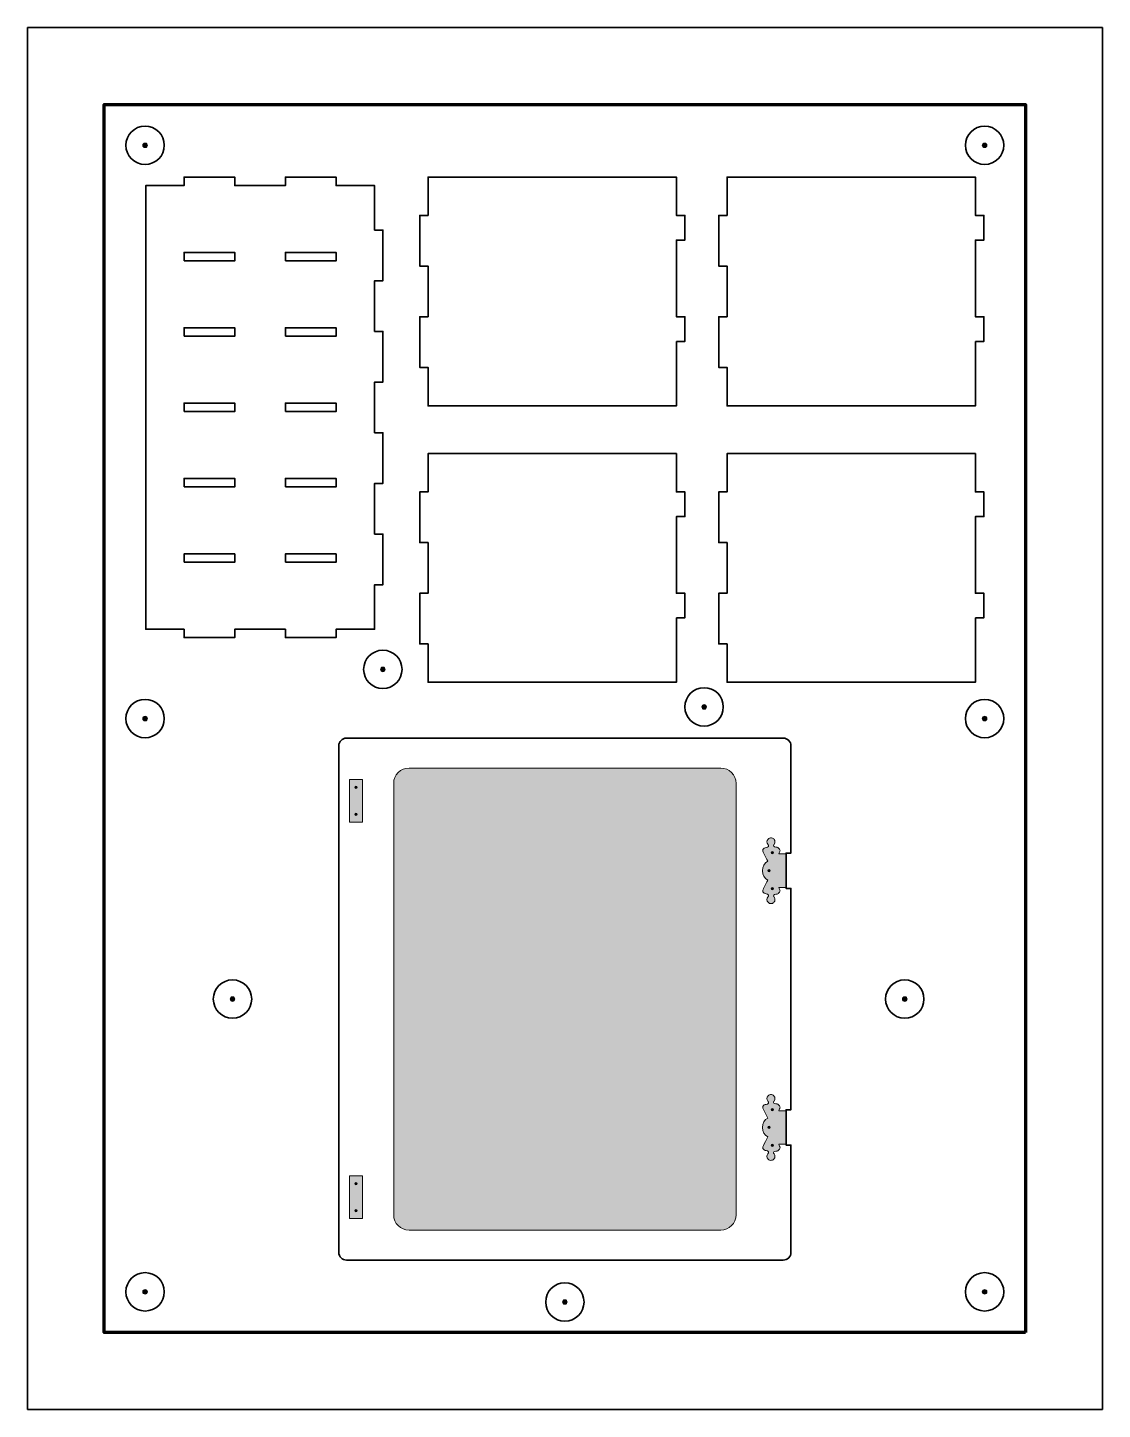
# Model space of a CAD drawing. Header units: millimetres. Extents: x 0 to 700, y -900 to 0.
import ezdxf

# ---------------------------------------------------------------- set-up
doc = ezdxf.new("R2010")
doc.units = ezdxf.units.MM
doc.header["$MEASUREMENT"] = 0
doc.layers.add('Layer 1', color=7, linetype='Continuous')

# ---------------------------------------------------------------- blocks, each defined once
blk = doc.blocks.new('block 2')
at = {"layer": 'Layer 1', "color": 22, "lineweight": 35, "true_color": 0xe42420}
for points in [[(101.95, -391.83), (101.95, -397.33), (103.04, -397.33), (134.95, -397.33), (134.95, -391.83), (167.95, -391.83), (167.95, -397.33), (171.39, -397.33), (200.95, -397.33), (200.95, -391.83), (225.95, -391.83), (225.95, -362.83), (231.35, -362.83), (231.35, -329.83), (225.95, -329.83), (225.95, -329.83), (225.95, -296.83), (231.35, -296.83), (231.35, -263.83), (225.95, -263.83), (225.95, -263.83), (225.95, -230.83), (231.35, -230.83), (231.35, -197.83), (225.95, -197.83), (225.95, -164.83), (225.95, -164.83), (231.35, -164.83), (231.35, -131.83), (225.95, -131.83), (225.95, -102.83), (200.95, -102.83), (200.95, -97.33), (171.39, -97.33), (167.95, -97.33), (167.95, -102.83), (134.95, -102.83), (134.95, -97.33), (103.04, -97.33), (101.95, -97.33), (101.95, -102.83), (76.95, -102.83), (76.95, -391.83), (101.95, -391.83)], [(101.92, -151.91), (134.92, -151.91), (134.92, -146.41), (101.92, -146.41), (101.92, -151.91)], [(167.89, -151.91), (200.89, -151.91), (200.89, -146.41), (167.89, -146.41), (167.89, -151.91)], [(101.92, -201), (134.92, -201), (134.92, -195.5), (101.92, -195.5), (101.92, -201)], [(167.89, -201), (200.89, -201), (200.89, -195.5), (167.89, -195.5), (167.89, -201)], [(101.92, -250.08), (134.92, -250.08), (134.92, -244.58), (101.92, -244.58), (101.92, -250.08)], [(167.89, -250.08), (200.89, -250.08), (200.89, -244.58), (167.89, -244.58), (167.89, -250.08)], [(101.92, -299.16), (134.92, -299.16), (134.92, -293.66), (101.92, -293.66), (101.92, -299.16)], [(167.89, -299.16), (200.89, -299.16), (200.89, -293.66), (167.89, -293.66), (167.89, -299.16)], [(101.92, -348.25), (134.92, -348.25), (134.92, -342.75), (101.92, -342.75), (101.92, -348.25)], [(167.89, -348.25), (200.89, -348.25), (200.89, -342.75), (167.89, -342.75), (167.89, -348.25)]]:
    blk.add_lwpolyline(points, dxfattribs=at)
blk = doc.blocks.new('block 3')
at = {"layer": 'Layer 1', "true_color": 0x66b32e}
h = blk.add_hatch(color=85, dxfattribs=at)
h.dxf.hatch_style = 2
h.paths.add_polyline_path([(209.66, -775.75), (209.66, -747.9), (218.06, -747.9), (218.06, -775.75)])
at = {"layer": 'Layer 1', "true_color": 0x1c1c1b}
h = blk.add_hatch(color=250, dxfattribs=at)
h.dxf.hatch_style = 2
edge = h.paths.add_edge_path()
edge.add_spline(control_points=[(214.61, -753.05), (214.61, -753.46), (214.27, -753.8), (213.86, -753.8), (213.44, -753.8), (213.11, -753.46), (213.11, -753.05), (213.11, -752.63), (213.44, -752.3), (213.86, -752.3), (214.27, -752.3), (214.61, -752.63), (214.61, -753.05)], knot_values=[0, 0, 0, 0, 1, 1, 1, 2, 2, 2, 3, 3, 3, 4, 4, 4, 4], degree=3, periodic=1)
h = blk.add_hatch(color=250, dxfattribs=at)
h.dxf.hatch_style = 2
edge = h.paths.add_edge_path()
edge.add_spline(control_points=[(214.61, -770.6), (214.61, -771.01), (214.27, -771.35), (213.86, -771.35), (213.44, -771.35), (213.11, -771.01), (213.11, -770.6), (213.11, -770.18), (213.44, -769.85), (213.86, -769.85), (214.27, -769.85), (214.61, -770.18), (214.61, -770.6)], knot_values=[0, 0, 0, 0, 1, 1, 1, 2, 2, 2, 3, 3, 3, 4, 4, 4, 4], degree=3, periodic=1)
at = {"layer": 'Layer 1', "lineweight": 0}
blk.add_lwpolyline([(209.66, -775.75), (209.66, -747.9), (218.06, -747.9), (218.06, -775.75), (209.66, -775.75)], dxfattribs=at)
for points in [[(214.61, -753.05), (214.61, -753.46), (214.27, -753.8), (213.86, -753.8), (213.44, -753.8), (213.11, -753.46), (213.11, -753.05), (213.11, -752.63), (213.44, -752.3), (213.86, -752.3), (214.27, -752.3), (214.61, -752.63), (214.61, -753.05)], [(214.61, -770.6), (214.61, -771.01), (214.27, -771.35), (213.86, -771.35), (213.44, -771.35), (213.11, -771.01), (213.11, -770.6), (213.11, -770.18), (213.44, -769.85), (213.86, -769.85), (214.27, -769.85), (214.61, -770.18), (214.61, -770.6)]]:
    blk.add_open_spline(points, degree=3, knots=[0, 0, 0, 0, 1, 1, 1, 2, 2, 2, 3, 3, 3, 4, 4, 4, 4], dxfattribs=at)
blk = doc.blocks.new('block 4')
at = {"layer": 'Layer 1', "true_color": 0x66b32e}
h = blk.add_hatch(color=85, dxfattribs=at)
h.dxf.hatch_style = 2
h.paths.add_polyline_path([(209.66, -517.62), (209.66, -489.77), (218.06, -489.77), (218.06, -517.62)])
at = {"layer": 'Layer 1', "true_color": 0x1c1c1b}
h = blk.add_hatch(color=250, dxfattribs=at)
h.dxf.hatch_style = 2
edge = h.paths.add_edge_path()
edge.add_spline(control_points=[(214.61, -494.92), (214.61, -495.34), (214.27, -495.67), (213.86, -495.67), (213.44, -495.67), (213.11, -495.34), (213.11, -494.92), (213.11, -494.51), (213.44, -494.17), (213.86, -494.17), (214.27, -494.17), (214.61, -494.51), (214.61, -494.92)], knot_values=[0, 0, 0, 0, 1, 1, 1, 2, 2, 2, 3, 3, 3, 4, 4, 4, 4], degree=3, periodic=1)
h = blk.add_hatch(color=250, dxfattribs=at)
h.dxf.hatch_style = 2
edge = h.paths.add_edge_path()
edge.add_spline(control_points=[(214.61, -512.47), (214.61, -512.89), (214.27, -513.22), (213.86, -513.22), (213.44, -513.22), (213.11, -512.89), (213.11, -512.47), (213.11, -512.06), (213.44, -511.72), (213.86, -511.72), (214.27, -511.72), (214.61, -512.06), (214.61, -512.47)], knot_values=[0, 0, 0, 0, 1, 1, 1, 2, 2, 2, 3, 3, 3, 4, 4, 4, 4], degree=3, periodic=1)
at = {"layer": 'Layer 1', "lineweight": 0}
blk.add_lwpolyline([(209.66, -517.62), (209.66, -489.77), (218.06, -489.77), (218.06, -517.62), (209.66, -517.62)], dxfattribs=at)
for points in [[(214.61, -494.92), (214.61, -495.34), (214.27, -495.67), (213.86, -495.67), (213.44, -495.67), (213.11, -495.34), (213.11, -494.92), (213.11, -494.51), (213.44, -494.17), (213.86, -494.17), (214.27, -494.17), (214.61, -494.51), (214.61, -494.92)], [(214.61, -512.47), (214.61, -512.89), (214.27, -513.22), (213.86, -513.22), (213.44, -513.22), (213.11, -512.89), (213.11, -512.47), (213.11, -512.06), (213.44, -511.72), (213.86, -511.72), (214.27, -511.72), (214.61, -512.06), (214.61, -512.47)]]:
    blk.add_open_spline(points, degree=3, knots=[0, 0, 0, 0, 1, 1, 1, 2, 2, 2, 3, 3, 3, 4, 4, 4, 4], dxfattribs=at)
blk = doc.blocks.new('block 5')
at = {"layer": 'Layer 1', "true_color": 0x1c1c1b}
h = blk.add_hatch(color=250, dxfattribs=at)
h.dxf.hatch_style = 2
edge = h.paths.add_edge_path()
edge.add_spline(control_points=[(623.29, -78.15), (622.47, -78.15), (621.79, -77.48), (621.79, -76.65), (621.79, -75.83), (622.47, -75.15), (623.29, -75.15), (624.12, -75.15), (624.79, -75.83), (624.79, -76.65), (624.79, -77.48), (624.12, -78.15), (623.29, -78.15)], knot_values=[0, 0, 0, 0, 1, 1, 1, 2, 2, 2, 3, 3, 3, 4, 4, 4, 4], degree=3, periodic=1)
at = {"layer": 'Layer 1', "color": 197, "lineweight": 35, "true_color": 0x662382}
blk.add_open_spline([(623.29, -89.15), (616.39, -89.15), (610.79, -83.56), (610.79, -76.65), (610.79, -69.75), (616.39, -64.15), (623.29, -64.15), (630.2, -64.15), (635.79, -69.75), (635.79, -76.65), (635.79, -83.56), (630.2, -89.15), (623.29, -89.15)], degree=3, knots=[0, 0, 0, 0, 1, 1, 1, 2, 2, 2, 3, 3, 3, 4, 4, 4, 4], dxfattribs=at)
at = {"layer": 'Layer 1', "lineweight": 0}
blk.add_open_spline([(623.29, -78.15), (622.47, -78.15), (621.79, -77.48), (621.79, -76.65), (621.79, -75.83), (622.47, -75.15), (623.29, -75.15), (624.12, -75.15), (624.79, -75.83), (624.79, -76.65), (624.79, -77.48), (624.12, -78.15), (623.29, -78.15)], degree=3, knots=[0, 0, 0, 0, 1, 1, 1, 2, 2, 2, 3, 3, 3, 4, 4, 4, 4], dxfattribs=at)
blk = doc.blocks.new('block 6')
at = {"layer": 'Layer 1', "true_color": 0x1c1c1b}
h = blk.add_hatch(color=250, dxfattribs=at)
h.dxf.hatch_style = 2
edge = h.paths.add_edge_path()
edge.add_spline(control_points=[(76.52, -78.15), (75.69, -78.15), (75.02, -77.48), (75.02, -76.65), (75.02, -75.83), (75.69, -75.15), (76.52, -75.15), (77.34, -75.15), (78.02, -75.83), (78.02, -76.65), (78.02, -77.48), (77.34, -78.15), (76.52, -78.15)], knot_values=[0, 0, 0, 0, 1, 1, 1, 2, 2, 2, 3, 3, 3, 4, 4, 4, 4], degree=3, periodic=1)
at = {"layer": 'Layer 1', "color": 197, "lineweight": 35, "true_color": 0x662382}
blk.add_open_spline([(76.52, -89.15), (69.61, -89.15), (64.02, -83.56), (64.02, -76.65), (64.02, -69.75), (69.61, -64.15), (76.52, -64.15), (83.42, -64.15), (89.02, -69.75), (89.02, -76.65), (89.02, -83.56), (83.42, -89.15), (76.52, -89.15)], degree=3, knots=[0, 0, 0, 0, 1, 1, 1, 2, 2, 2, 3, 3, 3, 4, 4, 4, 4], dxfattribs=at)
at = {"layer": 'Layer 1', "lineweight": 0}
blk.add_open_spline([(76.52, -78.15), (75.69, -78.15), (75.02, -77.48), (75.02, -76.65), (75.02, -75.83), (75.69, -75.15), (76.52, -75.15), (77.34, -75.15), (78.02, -75.83), (78.02, -76.65), (78.02, -77.48), (77.34, -78.15), (76.52, -78.15)], degree=3, knots=[0, 0, 0, 0, 1, 1, 1, 2, 2, 2, 3, 3, 3, 4, 4, 4, 4], dxfattribs=at)
blk = doc.blocks.new('block 7')
at = {"layer": 'Layer 1', "true_color": 0x1c1c1b}
h = blk.add_hatch(color=250, dxfattribs=at)
h.dxf.hatch_style = 2
edge = h.paths.add_edge_path()
edge.add_spline(control_points=[(76.52, -824.93), (75.69, -824.93), (75.02, -824.26), (75.02, -823.43), (75.02, -822.6), (75.69, -821.93), (76.52, -821.93), (77.34, -821.93), (78.02, -822.6), (78.02, -823.43), (78.02, -824.26), (77.34, -824.93), (76.52, -824.93)], knot_values=[0, 0, 0, 0, 1, 1, 1, 2, 2, 2, 3, 3, 3, 4, 4, 4, 4], degree=3, periodic=1)
at = {"layer": 'Layer 1', "color": 197, "lineweight": 35, "true_color": 0x662382}
blk.add_open_spline([(76.52, -835.93), (69.61, -835.93), (64.02, -830.34), (64.02, -823.43), (64.02, -816.53), (69.61, -810.93), (76.52, -810.93), (83.42, -810.93), (89.02, -816.53), (89.02, -823.43), (89.02, -830.34), (83.42, -835.93), (76.52, -835.93)], degree=3, knots=[0, 0, 0, 0, 1, 1, 1, 2, 2, 2, 3, 3, 3, 4, 4, 4, 4], dxfattribs=at)
at = {"layer": 'Layer 1', "lineweight": 0}
blk.add_open_spline([(76.52, -824.93), (75.69, -824.93), (75.02, -824.26), (75.02, -823.43), (75.02, -822.6), (75.69, -821.93), (76.52, -821.93), (77.34, -821.93), (78.02, -822.6), (78.02, -823.43), (78.02, -824.26), (77.34, -824.93), (76.52, -824.93)], degree=3, knots=[0, 0, 0, 0, 1, 1, 1, 2, 2, 2, 3, 3, 3, 4, 4, 4, 4], dxfattribs=at)
blk = doc.blocks.new('block 8')
at = {"layer": 'Layer 1', "true_color": 0x1c1c1b}
h = blk.add_hatch(color=250, dxfattribs=at)
h.dxf.hatch_style = 2
edge = h.paths.add_edge_path()
edge.add_spline(control_points=[(623.29, -824.93), (622.47, -824.93), (621.79, -824.26), (621.79, -823.43), (621.79, -822.6), (622.47, -821.93), (623.29, -821.93), (624.12, -821.93), (624.79, -822.6), (624.79, -823.43), (624.79, -824.26), (624.12, -824.93), (623.29, -824.93)], knot_values=[0, 0, 0, 0, 1, 1, 1, 2, 2, 2, 3, 3, 3, 4, 4, 4, 4], degree=3, periodic=1)
at = {"layer": 'Layer 1', "color": 197, "lineweight": 35, "true_color": 0x662382}
blk.add_open_spline([(623.29, -835.93), (616.39, -835.93), (610.79, -830.34), (610.79, -823.43), (610.79, -816.53), (616.39, -810.93), (623.29, -810.93), (630.2, -810.93), (635.79, -816.53), (635.79, -823.43), (635.79, -830.34), (630.2, -835.93), (623.29, -835.93)], degree=3, knots=[0, 0, 0, 0, 1, 1, 1, 2, 2, 2, 3, 3, 3, 4, 4, 4, 4], dxfattribs=at)
at = {"layer": 'Layer 1', "lineweight": 0}
blk.add_open_spline([(623.29, -824.93), (622.47, -824.93), (621.79, -824.26), (621.79, -823.43), (621.79, -822.6), (622.47, -821.93), (623.29, -821.93), (624.12, -821.93), (624.79, -822.6), (624.79, -823.43), (624.79, -824.26), (624.12, -824.93), (623.29, -824.93)], degree=3, knots=[0, 0, 0, 0, 1, 1, 1, 2, 2, 2, 3, 3, 3, 4, 4, 4, 4], dxfattribs=at)
blk = doc.blocks.new('block 9')
at = {"layer": 'Layer 1', "true_color": 0x1c1c1b}
h = blk.add_hatch(color=250, dxfattribs=at)
h.dxf.hatch_style = 2
edge = h.paths.add_edge_path()
edge.add_spline(control_points=[(440.62, -443.93), (439.79, -443.93), (439.12, -443.26), (439.12, -442.43), (439.12, -441.6), (439.79, -440.93), (440.62, -440.93), (441.45, -440.93), (442.12, -441.6), (442.12, -442.43), (442.12, -443.26), (441.45, -443.93), (440.62, -443.93)], knot_values=[0, 0, 0, 0, 1, 1, 1, 2, 2, 2, 3, 3, 3, 4, 4, 4, 4], degree=3, periodic=1)
at = {"layer": 'Layer 1', "color": 197, "lineweight": 35, "true_color": 0x662382}
blk.add_open_spline([(440.62, -454.93), (433.72, -454.93), (428.12, -449.33), (428.12, -442.43), (428.12, -435.53), (433.72, -429.93), (440.62, -429.93), (447.52, -429.93), (453.12, -435.53), (453.12, -442.43), (453.12, -449.33), (447.52, -454.93), (440.62, -454.93)], degree=3, knots=[0, 0, 0, 0, 1, 1, 1, 2, 2, 2, 3, 3, 3, 4, 4, 4, 4], dxfattribs=at)
at = {"layer": 'Layer 1', "lineweight": 0}
blk.add_open_spline([(440.62, -443.93), (439.79, -443.93), (439.12, -443.26), (439.12, -442.43), (439.12, -441.6), (439.79, -440.93), (440.62, -440.93), (441.45, -440.93), (442.12, -441.6), (442.12, -442.43), (442.12, -443.26), (441.45, -443.93), (440.62, -443.93)], degree=3, knots=[0, 0, 0, 0, 1, 1, 1, 2, 2, 2, 3, 3, 3, 4, 4, 4, 4], dxfattribs=at)
blk = doc.blocks.new('block 10')
at = {"layer": 'Layer 1', "true_color": 0x1c1c1b}
h = blk.add_hatch(color=250, dxfattribs=at)
h.dxf.hatch_style = 2
edge = h.paths.add_edge_path()
edge.add_spline(control_points=[(231.35, -419.5), (230.52, -419.5), (229.85, -418.83), (229.85, -418), (229.85, -417.17), (230.52, -416.5), (231.35, -416.5), (232.18, -416.5), (232.85, -417.17), (232.85, -418), (232.85, -418.83), (232.18, -419.5), (231.35, -419.5)], knot_values=[0, 0, 0, 0, 1, 1, 1, 2, 2, 2, 3, 3, 3, 4, 4, 4, 4], degree=3, periodic=1)
at = {"layer": 'Layer 1', "color": 197, "lineweight": 35, "true_color": 0x662382}
blk.add_open_spline([(231.35, -430.5), (224.45, -430.5), (218.85, -424.91), (218.85, -418), (218.85, -411.1), (224.45, -405.5), (231.35, -405.5), (238.26, -405.5), (243.85, -411.1), (243.85, -418), (243.85, -424.91), (238.26, -430.5), (231.35, -430.5)], degree=3, knots=[0, 0, 0, 0, 1, 1, 1, 2, 2, 2, 3, 3, 3, 4, 4, 4, 4], dxfattribs=at)
at = {"layer": 'Layer 1', "lineweight": 0}
blk.add_open_spline([(231.35, -419.5), (230.52, -419.5), (229.85, -418.83), (229.85, -418), (229.85, -417.17), (230.52, -416.5), (231.35, -416.5), (232.18, -416.5), (232.85, -417.17), (232.85, -418), (232.85, -418.83), (232.18, -419.5), (231.35, -419.5)], degree=3, knots=[0, 0, 0, 0, 1, 1, 1, 2, 2, 2, 3, 3, 3, 4, 4, 4, 4], dxfattribs=at)
blk = doc.blocks.new('block 11')
at = {"layer": 'Layer 1', "true_color": 0x1c1c1b}
h = blk.add_hatch(color=250, dxfattribs=at)
h.dxf.hatch_style = 2
edge = h.paths.add_edge_path()
edge.add_spline(control_points=[(349.91, -831.57), (349.08, -831.57), (348.41, -830.9), (348.41, -830.07), (348.41, -829.24), (349.08, -828.57), (349.91, -828.57), (350.73, -828.57), (351.41, -829.24), (351.41, -830.07), (351.41, -830.9), (350.73, -831.57), (349.91, -831.57)], knot_values=[0, 0, 0, 0, 1, 1, 1, 2, 2, 2, 3, 3, 3, 4, 4, 4, 4], degree=3, periodic=1)
at = {"layer": 'Layer 1', "color": 197, "lineweight": 35, "true_color": 0x662382}
blk.add_open_spline([(349.91, -842.57), (343, -842.57), (337.41, -836.97), (337.41, -830.07), (337.41, -823.17), (343, -817.57), (349.91, -817.57), (356.81, -817.57), (362.41, -823.17), (362.41, -830.07), (362.41, -836.97), (356.81, -842.57), (349.91, -842.57)], degree=3, knots=[0, 0, 0, 0, 1, 1, 1, 2, 2, 2, 3, 3, 3, 4, 4, 4, 4], dxfattribs=at)
at = {"layer": 'Layer 1', "lineweight": 0}
blk.add_open_spline([(349.91, -831.57), (349.08, -831.57), (348.41, -830.9), (348.41, -830.07), (348.41, -829.24), (349.08, -828.57), (349.91, -828.57), (350.73, -828.57), (351.41, -829.24), (351.41, -830.07), (351.41, -830.9), (350.73, -831.57), (349.91, -831.57)], degree=3, knots=[0, 0, 0, 0, 1, 1, 1, 2, 2, 2, 3, 3, 3, 4, 4, 4, 4], dxfattribs=at)
blk = doc.blocks.new('block 12')
at = {"layer": 'Layer 1', "true_color": 0x1c1c1b}
h = blk.add_hatch(color=250, dxfattribs=at)
h.dxf.hatch_style = 2
edge = h.paths.add_edge_path()
edge.add_spline(control_points=[(571.31, -634.26), (570.48, -634.26), (569.81, -633.59), (569.81, -632.76), (569.81, -631.93), (570.48, -631.26), (571.31, -631.26), (572.14, -631.26), (572.81, -631.93), (572.81, -632.76), (572.81, -633.59), (572.14, -634.26), (571.31, -634.26)], knot_values=[0, 0, 0, 0, 1, 1, 1, 2, 2, 2, 3, 3, 3, 4, 4, 4, 4], degree=3, periodic=1)
at = {"layer": 'Layer 1', "color": 197, "lineweight": 35, "true_color": 0x662382}
blk.add_open_spline([(571.31, -645.26), (564.4, -645.26), (558.81, -639.66), (558.81, -632.76), (558.81, -625.86), (564.4, -620.26), (571.31, -620.26), (578.21, -620.26), (583.81, -625.86), (583.81, -632.76), (583.81, -639.66), (578.21, -645.26), (571.31, -645.26)], degree=3, knots=[0, 0, 0, 0, 1, 1, 1, 2, 2, 2, 3, 3, 3, 4, 4, 4, 4], dxfattribs=at)
at = {"layer": 'Layer 1', "lineweight": 0}
blk.add_open_spline([(571.31, -634.26), (570.48, -634.26), (569.81, -633.59), (569.81, -632.76), (569.81, -631.93), (570.48, -631.26), (571.31, -631.26), (572.14, -631.26), (572.81, -631.93), (572.81, -632.76), (572.81, -633.59), (572.14, -634.26), (571.31, -634.26)], degree=3, knots=[0, 0, 0, 0, 1, 1, 1, 2, 2, 2, 3, 3, 3, 4, 4, 4, 4], dxfattribs=at)
blk = doc.blocks.new('block 13')
at = {"layer": 'Layer 1', "true_color": 0x1c1c1b}
h = blk.add_hatch(color=250, dxfattribs=at)
h.dxf.hatch_style = 2
edge = h.paths.add_edge_path()
edge.add_spline(control_points=[(623.29, -451.54), (622.47, -451.54), (621.79, -450.87), (621.79, -450.04), (621.79, -449.22), (622.47, -448.54), (623.29, -448.54), (624.12, -448.54), (624.79, -449.22), (624.79, -450.04), (624.79, -450.87), (624.12, -451.54), (623.29, -451.54)], knot_values=[0, 0, 0, 0, 1, 1, 1, 2, 2, 2, 3, 3, 3, 4, 4, 4, 4], degree=3, periodic=1)
at = {"layer": 'Layer 1', "color": 197, "lineweight": 35, "true_color": 0x662382}
blk.add_open_spline([(623.29, -462.54), (616.39, -462.54), (610.79, -456.95), (610.79, -450.04), (610.79, -443.14), (616.39, -437.54), (623.29, -437.54), (630.2, -437.54), (635.79, -443.14), (635.79, -450.04), (635.79, -456.95), (630.2, -462.54), (623.29, -462.54)], degree=3, knots=[0, 0, 0, 0, 1, 1, 1, 2, 2, 2, 3, 3, 3, 4, 4, 4, 4], dxfattribs=at)
at = {"layer": 'Layer 1', "lineweight": 0}
blk.add_open_spline([(623.29, -451.54), (622.47, -451.54), (621.79, -450.87), (621.79, -450.04), (621.79, -449.22), (622.47, -448.54), (623.29, -448.54), (624.12, -448.54), (624.79, -449.22), (624.79, -450.04), (624.79, -450.87), (624.12, -451.54), (623.29, -451.54)], degree=3, knots=[0, 0, 0, 0, 1, 1, 1, 2, 2, 2, 3, 3, 3, 4, 4, 4, 4], dxfattribs=at)
blk = doc.blocks.new('block 14')
at = {"layer": 'Layer 1', "true_color": 0x1c1c1b}
h = blk.add_hatch(color=250, dxfattribs=at)
h.dxf.hatch_style = 2
edge = h.paths.add_edge_path()
edge.add_spline(control_points=[(76.52, -451.54), (75.69, -451.54), (75.02, -450.87), (75.02, -450.04), (75.02, -449.22), (75.69, -448.54), (76.52, -448.54), (77.34, -448.54), (78.02, -449.22), (78.02, -450.04), (78.02, -450.87), (77.34, -451.54), (76.52, -451.54)], knot_values=[0, 0, 0, 0, 1, 1, 1, 2, 2, 2, 3, 3, 3, 4, 4, 4, 4], degree=3, periodic=1)
at = {"layer": 'Layer 1', "color": 197, "lineweight": 35, "true_color": 0x662382}
blk.add_open_spline([(76.52, -462.54), (69.61, -462.54), (64.02, -456.95), (64.02, -450.04), (64.02, -443.14), (69.61, -437.54), (76.52, -437.54), (83.42, -437.54), (89.02, -443.14), (89.02, -450.04), (89.02, -456.95), (83.42, -462.54), (76.52, -462.54)], degree=3, knots=[0, 0, 0, 0, 1, 1, 1, 2, 2, 2, 3, 3, 3, 4, 4, 4, 4], dxfattribs=at)
at = {"layer": 'Layer 1', "lineweight": 0}
blk.add_open_spline([(76.52, -451.54), (75.69, -451.54), (75.02, -450.87), (75.02, -450.04), (75.02, -449.22), (75.69, -448.54), (76.52, -448.54), (77.34, -448.54), (78.02, -449.22), (78.02, -450.04), (78.02, -450.87), (77.34, -451.54), (76.52, -451.54)], degree=3, knots=[0, 0, 0, 0, 1, 1, 1, 2, 2, 2, 3, 3, 3, 4, 4, 4, 4], dxfattribs=at)
blk = doc.blocks.new('block 15')
at = {"layer": 'Layer 1', "true_color": 0x1c1c1b}
h = blk.add_hatch(color=250, dxfattribs=at)
h.dxf.hatch_style = 2
edge = h.paths.add_edge_path()
edge.add_spline(control_points=[(133.42, -634.26), (132.59, -634.26), (131.92, -633.59), (131.92, -632.76), (131.92, -631.93), (132.59, -631.26), (133.42, -631.26), (134.25, -631.26), (134.92, -631.93), (134.92, -632.76), (134.92, -633.59), (134.25, -634.26), (133.42, -634.26)], knot_values=[0, 0, 0, 0, 1, 1, 1, 2, 2, 2, 3, 3, 3, 4, 4, 4, 4], degree=3, periodic=1)
at = {"layer": 'Layer 1', "color": 197, "lineweight": 35, "true_color": 0x662382}
blk.add_open_spline([(133.42, -645.26), (126.51, -645.26), (120.92, -639.66), (120.92, -632.76), (120.92, -625.86), (126.51, -620.26), (133.42, -620.26), (140.32, -620.26), (145.92, -625.86), (145.92, -632.76), (145.92, -639.66), (140.32, -645.26), (133.42, -645.26)], degree=3, knots=[0, 0, 0, 0, 1, 1, 1, 2, 2, 2, 3, 3, 3, 4, 4, 4, 4], dxfattribs=at)
at = {"layer": 'Layer 1', "lineweight": 0}
blk.add_open_spline([(133.42, -634.26), (132.59, -634.26), (131.92, -633.59), (131.92, -632.76), (131.92, -631.93), (132.59, -631.26), (133.42, -631.26), (134.25, -631.26), (134.92, -631.93), (134.92, -632.76), (134.92, -633.59), (134.25, -634.26), (133.42, -634.26)], degree=3, knots=[0, 0, 0, 0, 1, 1, 1, 2, 2, 2, 3, 3, 3, 4, 4, 4, 4], dxfattribs=at)

msp = doc.modelspace()

# ---------------------------------------------------------------- hatches: boundary and pattern name
at = {"layer": 'Layer 1', "true_color": 0x66b32e}
h = msp.add_hatch(color=85, dxfattribs=at)
h.dxf.hatch_style = 2
edge = h.paths.add_edge_path()
edge.add_spline(control_points=[(238.41, -773.26), (238.41, -773.26), (238.41, -492.26), (238.41, -492.26), (238.41, -486.74), (242.88, -482.26), (248.41, -482.26), (248.41, -482.26), (451.41, -482.26), (451.41, -482.26), (456.93, -482.26), (461.41, -486.74), (461.41, -492.26), (461.41, -492.26), (461.41, -773.26), (461.41, -773.26), (461.41, -778.78), (456.93, -783.26), (451.41, -783.26), (451.41, -783.26), (248.41, -783.26), (248.41, -783.26), (242.88, -783.26), (238.41, -778.78), (238.41, -773.26)], knot_values=[0, 0, 0, 0, 1, 1, 1, 2, 2, 2, 3, 3, 3, 4, 4, 4, 5, 5, 5, 6, 6, 6, 7, 7, 7, 8, 8, 8, 8], degree=3, periodic=1)
h = msp.add_hatch(color=85, dxfattribs=at)
h.dxf.hatch_style = 2
edge = h.paths.add_edge_path()
edge.add_spline(control_points=[(482.22, -528.57), (481.79, -529.05), (481.55, -529.66), (481.55, -530.31), (481.55, -530.32), (481.55, -530.33), (481.55, -530.33), (481.55, -530.92), (481.74, -531.5), (482.11, -531.95), (482.15, -532), (482.2, -532.06), (482.24, -532.11), (482.37, -532.26), (482.49, -532.4), (482.55, -532.56), (482.63, -532.77), (482.59, -533.05), (482.45, -533.29), (482.1, -533.89), (481.58, -533.97), (480.98, -534.07), (480.54, -534.14), (480.09, -534.21), (479.67, -534.49), (478.99, -534.97), (478.68, -535.78), (478.88, -536.52), (478.97, -536.84), (479.14, -537.14), (479.3, -537.43), (479.3, -537.43), (479.32, -537.46), (479.32, -537.46), (479.53, -537.86), (481.69, -542.13), (482.11, -542.98), (479.95, -544.1), (478.57, -546.47), (478.57, -549.07), (478.57, -549.07), (478.74, -549.07), (478.74, -549.07), (478.74, -549.07), (478.74, -549.07), (478.74, -549.07), (478.74, -549.07), (478.57, -549.12), (478.57, -549.12), (478.57, -549.12), (478.57, -549.2), (478.57, -549.2), (478.57, -551.79), (479.95, -554.16), (482.11, -555.29), (481.69, -556.14), (479.53, -560.41), (479.32, -560.8), (479.32, -560.8), (479.3, -560.84), (479.3, -560.84), (479.14, -561.13), (478.97, -561.42), (478.88, -561.75), (478.68, -562.49), (478.99, -563.3), (479.67, -563.77), (480.09, -564.06), (480.54, -564.13), (480.98, -564.2), (481.58, -564.3), (482.1, -564.38), (482.45, -564.98), (482.59, -565.22), (482.63, -565.49), (482.55, -565.71), (482.49, -565.87), (482.37, -566.01), (482.24, -566.16), (482.2, -566.21), (482.15, -566.26), (482.11, -566.32), (481.74, -566.77), (481.55, -567.34), (481.55, -567.93), (481.55, -567.94), (481.55, -567.95), (481.55, -567.96), (481.55, -568.61), (481.79, -569.22), (482.22, -569.69), (482.8, -570.33), (483.68, -570.65), (484.54, -570.54), (485.28, -570.43), (485.92, -570.04), (486.33, -569.41), (486.75, -568.78), (486.88, -567.99), (486.68, -567.24), (486.58, -566.87), (486.4, -566.53), (486.17, -566.25), (486.17, -566.25), (486.1, -566.16), (486.1, -566.16), (485.9, -565.93), (485.74, -565.75), (485.77, -565.46), (485.84, -564.81), (486.9, -564.37), (488.13, -564.47), (488.13, -564.47), (488.23, -564.47), (488.23, -564.47), (488.44, -564.47), (488.65, -564.24), (488.95, -563.88), (489.03, -563.79), (489.09, -563.71), (489.13, -563.68), (489.13, -563.68), (489.22, -563.6), (489.22, -563.6), (489.48, -563.36), (489.75, -563.12), (489.91, -562.78), (490.05, -562.48), (490.08, -562.14), (490, -561.81), (489.97, -561.69), (489.87, -561.51), (489.73, -561.27), (489.54, -560.93), (489.21, -560.36), (489.28, -560.12), (489.28, -560.09), (489.3, -560.06), (489.32, -560.05), (489.35, -560.04), (489.46, -560.05), (489.51, -560.06), (489.56, -560.06), (489.6, -560.07), (489.63, -560.07), (489.63, -560.07), (493.96, -560.06), (493.96, -560.06), (493.96, -560.06), (493.96, -538.21), (493.96, -538.21), (493.96, -538.21), (493.36, -538.21), (493.36, -538.21), (493.36, -538.21), (493.37, -538.2), (493.37, -538.2), (493.37, -538.2), (489.63, -538.2), (489.63, -538.2), (489.6, -538.2), (489.56, -538.2), (489.51, -538.21), (489.46, -538.21), (489.35, -538.22), (489.34, -538.22), (489.3, -538.2), (489.28, -538.18), (489.28, -538.15), (489.21, -537.91), (489.54, -537.33), (489.73, -536.99), (489.87, -536.76), (489.97, -536.58), (490, -536.45), (490.08, -536.13), (490.05, -535.79), (489.91, -535.49), (489.75, -535.14), (489.48, -534.9), (489.22, -534.67), (489.22, -534.67), (489.13, -534.59), (489.13, -534.59), (489.09, -534.55), (489.03, -534.48), (488.95, -534.39), (488.65, -534.03), (488.44, -533.8), (488.23, -533.8), (488.23, -533.8), (488.21, -533.79), (488.21, -533.79), (488.21, -533.79), (488.13, -533.79), (488.13, -533.79), (486.9, -533.9), (485.84, -533.46), (485.77, -532.8), (485.74, -532.52), (485.9, -532.34), (486.1, -532.11), (486.1, -532.11), (486.17, -532.02), (486.17, -532.02), (486.4, -531.74), (486.58, -531.39), (486.68, -531.02), (486.88, -530.28), (486.75, -529.49), (486.33, -528.86), (485.92, -528.23), (485.28, -527.83), (484.54, -527.73), (483.68, -527.61), (482.8, -527.94), (482.22, -528.57)], knot_values=[0, 0, 0, 0, 1, 1, 1, 2, 2, 2, 3, 3, 3, 4, 4, 4, 5, 5, 5, 6, 6, 6, 7, 7, 7, 8, 8, 8, 9, 9, 9, 10, 10, 10, 11, 11, 11, 12, 12, 12, 13, 13, 13, 14, 14, 14, 15, 15, 15, 16, 16, 16, 17, 17, 17, 18, 18, 18, 19, 19, 19, 20, 20, 20, 21, 21, 21, 22, 22, 22, 23, 23, 23, 24, 24, 24, 25, 25, 25, 26, 26, 26, 27, 27, 27, 28, 28, 28, 29, 29, 29, 30, 30, 30, 31, 31, 31, 32, 32, 32, 33, 33, 33, 34, 34, 34, 35, 35, 35, 36, 36, 36, 37, 37, 37, 38, 38, 38, 39, 39, 39, 40, 40, 40, 41, 41, 41, 42, 42, 42, 43, 43, 43, 44, 44, 44, 45, 45, 45, 46, 46, 46, 47, 47, 47, 48, 48, 48, 49, 49, 49, 50, 50, 50, 51, 51, 51, 52, 52, 52, 53, 53, 53, 54, 54, 54, 55, 55, 55, 56, 56, 56, 57, 57, 57, 58, 58, 58, 59, 59, 59, 60, 60, 60, 61, 61, 61, 62, 62, 62, 63, 63, 63, 64, 64, 64, 65, 65, 65, 66, 66, 66, 67, 67, 67, 68, 68, 68, 69, 69, 69, 70, 70, 70, 71, 71, 71, 72, 72, 72, 72], degree=3, periodic=1)
at = {"layer": 'Layer 1', "true_color": 0x1c1c1b}
h = msp.add_hatch(color=250, dxfattribs=at)
h.dxf.hatch_style = 2
edge = h.paths.add_edge_path()
edge.add_spline(control_points=[(485.88, -537.45), (485.88, -537.86), (485.54, -538.2), (485.13, -538.2), (484.72, -538.2), (484.38, -537.86), (484.38, -537.45), (484.38, -537.03), (484.72, -536.7), (485.13, -536.7), (485.54, -536.7), (485.88, -537.03), (485.88, -537.45)], knot_values=[0, 0, 0, 0, 1, 1, 1, 2, 2, 2, 3, 3, 3, 4, 4, 4, 4], degree=3, periodic=1)
h = msp.add_hatch(color=250, dxfattribs=at)
h.dxf.hatch_style = 2
edge = h.paths.add_edge_path()
edge.add_spline(control_points=[(483.71, -549.13), (483.71, -549.55), (483.38, -549.88), (482.96, -549.88), (482.55, -549.88), (482.21, -549.55), (482.21, -549.13), (482.21, -548.72), (482.55, -548.38), (482.96, -548.38), (483.38, -548.38), (483.71, -548.72), (483.71, -549.13)], knot_values=[0, 0, 0, 0, 1, 1, 1, 2, 2, 2, 3, 3, 3, 4, 4, 4, 4], degree=3, periodic=1)
h = msp.add_hatch(color=250, dxfattribs=at)
h.dxf.hatch_style = 2
edge = h.paths.add_edge_path()
edge.add_spline(control_points=[(485.88, -560.82), (485.88, -561.24), (485.54, -561.57), (485.13, -561.57), (484.72, -561.57), (484.38, -561.24), (484.38, -560.82), (484.38, -560.41), (484.72, -560.07), (485.13, -560.07), (485.54, -560.07), (485.88, -560.41), (485.88, -560.82)], knot_values=[0, 0, 0, 0, 1, 1, 1, 2, 2, 2, 3, 3, 3, 4, 4, 4, 4], degree=3, periodic=1)
at = {"layer": 'Layer 1', "true_color": 0x66b32e}
h = msp.add_hatch(color=85, dxfattribs=at)
h.dxf.hatch_style = 2
edge = h.paths.add_edge_path()
edge.add_spline(control_points=[(482.22, -695.82), (481.79, -696.3), (481.55, -696.91), (481.55, -697.56), (481.55, -697.57), (481.55, -697.58), (481.55, -697.58), (481.55, -698.17), (481.74, -698.75), (482.11, -699.2), (482.15, -699.25), (482.2, -699.31), (482.24, -699.36), (482.37, -699.51), (482.49, -699.65), (482.55, -699.81), (482.63, -700.02), (482.59, -700.3), (482.45, -700.54), (482.1, -701.14), (481.58, -701.22), (480.98, -701.32), (480.54, -701.39), (480.09, -701.46), (479.67, -701.74), (478.99, -702.22), (478.68, -703.03), (478.88, -703.77), (478.97, -704.09), (479.14, -704.39), (479.3, -704.68), (479.3, -704.68), (479.32, -704.71), (479.32, -704.71), (479.53, -705.11), (481.69, -709.38), (482.11, -710.23), (479.95, -711.35), (478.57, -713.72), (478.57, -716.32), (478.57, -716.32), (478.74, -716.32), (478.74, -716.32), (478.74, -716.32), (478.74, -716.32), (478.74, -716.32), (478.74, -716.32), (478.57, -716.37), (478.57, -716.37), (478.57, -716.37), (478.57, -716.45), (478.57, -716.45), (478.57, -719.04), (479.95, -721.41), (482.11, -722.54), (481.69, -723.39), (479.53, -727.66), (479.32, -728.05), (479.32, -728.05), (479.3, -728.09), (479.3, -728.09), (479.14, -728.38), (478.97, -728.67), (478.88, -729), (478.68, -729.74), (478.99, -730.55), (479.67, -731.02), (480.09, -731.31), (480.54, -731.38), (480.98, -731.45), (481.58, -731.55), (482.1, -731.63), (482.45, -732.23), (482.59, -732.47), (482.63, -732.74), (482.55, -732.96), (482.49, -733.12), (482.37, -733.26), (482.24, -733.41), (482.2, -733.46), (482.15, -733.51), (482.11, -733.57), (481.74, -734.02), (481.55, -734.59), (481.55, -735.18), (481.55, -735.19), (481.55, -735.2), (481.55, -735.21), (481.55, -735.86), (481.79, -736.47), (482.22, -736.94), (482.8, -737.58), (483.68, -737.9), (484.54, -737.79), (485.28, -737.68), (485.92, -737.29), (486.33, -736.66), (486.75, -736.03), (486.88, -735.24), (486.68, -734.49), (486.58, -734.12), (486.4, -733.78), (486.17, -733.5), (486.17, -733.5), (486.1, -733.41), (486.1, -733.41), (485.9, -733.18), (485.74, -733), (485.77, -732.71), (485.84, -732.06), (486.9, -731.62), (488.13, -731.72), (488.13, -731.72), (488.23, -731.72), (488.23, -731.72), (488.44, -731.72), (488.65, -731.49), (488.95, -731.13), (489.03, -731.04), (489.09, -730.96), (489.13, -730.93), (489.13, -730.93), (489.22, -730.85), (489.22, -730.85), (489.48, -730.61), (489.75, -730.37), (489.91, -730.03), (490.05, -729.73), (490.08, -729.39), (490, -729.06), (489.97, -728.94), (489.87, -728.76), (489.73, -728.52), (489.54, -728.18), (489.21, -727.61), (489.28, -727.37), (489.28, -727.34), (489.3, -727.31), (489.32, -727.3), (489.35, -727.29), (489.46, -727.3), (489.51, -727.31), (489.56, -727.31), (489.6, -727.32), (489.63, -727.32), (489.63, -727.32), (493.96, -727.31), (493.96, -727.31), (493.96, -727.31), (493.96, -705.46), (493.96, -705.46), (493.96, -705.46), (493.36, -705.46), (493.36, -705.46), (493.36, -705.46), (493.37, -705.45), (493.37, -705.45), (493.37, -705.45), (489.63, -705.45), (489.63, -705.45), (489.6, -705.45), (489.56, -705.45), (489.51, -705.46), (489.46, -705.46), (489.35, -705.47), (489.34, -705.47), (489.3, -705.45), (489.28, -705.43), (489.28, -705.4), (489.21, -705.16), (489.54, -704.58), (489.73, -704.24), (489.87, -704.01), (489.97, -703.83), (490, -703.7), (490.08, -703.38), (490.05, -703.04), (489.91, -702.74), (489.75, -702.39), (489.48, -702.15), (489.22, -701.92), (489.22, -701.92), (489.13, -701.84), (489.13, -701.84), (489.09, -701.8), (489.03, -701.73), (488.95, -701.64), (488.65, -701.28), (488.44, -701.05), (488.23, -701.05), (488.23, -701.05), (488.21, -701.04), (488.21, -701.04), (488.21, -701.04), (488.13, -701.04), (488.13, -701.04), (486.9, -701.15), (485.84, -700.71), (485.77, -700.05), (485.74, -699.77), (485.9, -699.59), (486.1, -699.36), (486.1, -699.36), (486.17, -699.27), (486.17, -699.27), (486.4, -698.99), (486.58, -698.64), (486.68, -698.27), (486.88, -697.53), (486.75, -696.74), (486.33, -696.11), (485.92, -695.48), (485.28, -695.08), (484.54, -694.98), (483.68, -694.86), (482.8, -695.19), (482.22, -695.82)], knot_values=[0, 0, 0, 0, 1, 1, 1, 2, 2, 2, 3, 3, 3, 4, 4, 4, 5, 5, 5, 6, 6, 6, 7, 7, 7, 8, 8, 8, 9, 9, 9, 10, 10, 10, 11, 11, 11, 12, 12, 12, 13, 13, 13, 14, 14, 14, 15, 15, 15, 16, 16, 16, 17, 17, 17, 18, 18, 18, 19, 19, 19, 20, 20, 20, 21, 21, 21, 22, 22, 22, 23, 23, 23, 24, 24, 24, 25, 25, 25, 26, 26, 26, 27, 27, 27, 28, 28, 28, 29, 29, 29, 30, 30, 30, 31, 31, 31, 32, 32, 32, 33, 33, 33, 34, 34, 34, 35, 35, 35, 36, 36, 36, 37, 37, 37, 38, 38, 38, 39, 39, 39, 40, 40, 40, 41, 41, 41, 42, 42, 42, 43, 43, 43, 44, 44, 44, 45, 45, 45, 46, 46, 46, 47, 47, 47, 48, 48, 48, 49, 49, 49, 50, 50, 50, 51, 51, 51, 52, 52, 52, 53, 53, 53, 54, 54, 54, 55, 55, 55, 56, 56, 56, 57, 57, 57, 58, 58, 58, 59, 59, 59, 60, 60, 60, 61, 61, 61, 62, 62, 62, 63, 63, 63, 64, 64, 64, 65, 65, 65, 66, 66, 66, 67, 67, 67, 68, 68, 68, 69, 69, 69, 70, 70, 70, 71, 71, 71, 72, 72, 72, 72], degree=3, periodic=1)
at = {"layer": 'Layer 1', "true_color": 0x1c1c1b}
h = msp.add_hatch(color=250, dxfattribs=at)
h.dxf.hatch_style = 2
edge = h.paths.add_edge_path()
edge.add_spline(control_points=[(485.88, -704.7), (485.88, -705.11), (485.54, -705.45), (485.13, -705.45), (484.72, -705.45), (484.38, -705.11), (484.38, -704.7), (484.38, -704.28), (484.72, -703.95), (485.13, -703.95), (485.54, -703.95), (485.88, -704.28), (485.88, -704.7)], knot_values=[0, 0, 0, 0, 1, 1, 1, 2, 2, 2, 3, 3, 3, 4, 4, 4, 4], degree=3, periodic=1)
h = msp.add_hatch(color=250, dxfattribs=at)
h.dxf.hatch_style = 2
edge = h.paths.add_edge_path()
edge.add_spline(control_points=[(483.71, -716.38), (483.71, -716.8), (483.38, -717.13), (482.96, -717.13), (482.55, -717.13), (482.21, -716.8), (482.21, -716.38), (482.21, -715.97), (482.55, -715.63), (482.96, -715.63), (483.38, -715.63), (483.71, -715.97), (483.71, -716.38)], knot_values=[0, 0, 0, 0, 1, 1, 1, 2, 2, 2, 3, 3, 3, 4, 4, 4, 4], degree=3, periodic=1)
h = msp.add_hatch(color=250, dxfattribs=at)
h.dxf.hatch_style = 2
edge = h.paths.add_edge_path()
edge.add_spline(control_points=[(485.88, -728.07), (485.88, -728.49), (485.54, -728.82), (485.13, -728.82), (484.72, -728.82), (484.38, -728.49), (484.38, -728.07), (484.38, -727.66), (484.72, -727.32), (485.13, -727.32), (485.54, -727.32), (485.88, -727.66), (485.88, -728.07)], knot_values=[0, 0, 0, 0, 1, 1, 1, 2, 2, 2, 3, 3, 3, 4, 4, 4, 4], degree=3, periodic=1)

# ---------------------------------------------------------------- linework, layer by layer
at = {"layer": 'Layer 1', "color": 250, "lineweight": 35, "true_color": 0x1c1c1b}
msp.add_lwpolyline([(700, -900), (0, -900), (0, 0), (700, 0), (700, -900)], dxfattribs=at)
at = {"layer": 'Layer 1', "color": 250, "lineweight": 106, "true_color": 0x1c1c1b}
msp.add_lwpolyline([(649.91, -850.04), (49.91, -850.04), (49.91, -50.04), (649.91, -50.04), (649.91, -850.04)], dxfattribs=at)
at = {"layer": 'Layer 1', "color": 22, "lineweight": 35, "true_color": 0xe42420}
for points in [[(422.62, -204.33), (428.12, -204.33), (428.12, -188.33), (422.62, -188.33), (422.62, -138.36), (428.12, -138.36), (428.12, -122.36), (422.62, -122.36), (422.62, -97.33), (260.87, -97.33), (260.87, -122.36), (255.37, -122.36), (255.37, -139.36), (255.37, -155.36), (260.87, -155.36), (260.87, -188.33), (255.37, -188.33), (255.37, -205.33), (255.37, -221.33), (260.87, -221.33), (260.87, -246.36), (422.62, -246.36), (422.62, -204.33)], [(617.36, -204.33), (622.86, -204.33), (622.86, -188.33), (617.36, -188.33), (617.36, -138.36), (622.86, -138.36), (622.86, -122.36), (617.36, -122.36), (617.36, -97.33), (455.61, -97.33), (455.61, -122.36), (450.11, -122.36), (450.11, -139.36), (450.11, -155.36), (455.61, -155.36), (455.61, -188.33), (450.11, -188.33), (450.11, -205.33), (450.11, -221.33), (455.61, -221.33), (455.61, -246.36), (617.36, -246.36), (617.36, -204.33)], [(422.62, -384.4), (428.12, -384.4), (428.12, -368.4), (422.62, -368.4), (422.62, -318.43), (428.12, -318.43), (428.12, -302.43), (422.62, -302.43), (422.62, -277.4), (260.87, -277.4), (260.87, -302.43), (255.37, -302.43), (255.37, -319.43), (255.37, -335.43), (260.87, -335.43), (260.87, -368.4), (255.37, -368.4), (255.37, -385.4), (255.37, -401.4), (260.87, -401.4), (260.87, -426.43), (422.62, -426.43), (422.62, -384.4)], [(617.36, -384.4), (622.86, -384.4), (622.86, -368.4), (617.36, -368.4), (617.36, -318.43), (622.86, -318.43), (622.86, -302.43), (617.36, -302.43), (617.36, -277.4), (455.61, -277.4), (455.61, -302.43), (450.11, -302.43), (450.11, -319.43), (450.11, -335.43), (455.61, -335.43), (455.61, -368.4), (450.11, -368.4), (450.11, -385.4), (450.11, -401.4), (455.61, -401.4), (455.61, -426.43), (617.36, -426.43), (617.36, -384.4)]]:
    msp.add_lwpolyline(points, dxfattribs=at)
msp.add_open_spline([(492.16, -462.76), (492.16, -462.76), (207.66, -462.76), (207.66, -462.76), (204.89, -462.76), (202.66, -465), (202.66, -467.76), (202.66, -467.76), (202.66, -797.76), (202.66, -797.76), (202.66, -800.52), (204.89, -802.76), (207.65, -802.76), (207.65, -802.76), (492.16, -802.76), (492.16, -802.76), (494.92, -802.76), (497.16, -800.52), (497.16, -797.76), (497.16, -797.76), (497.16, -727.88), (497.16, -727.88), (497.16, -727.88), (493.96, -727.88), (493.96, -727.88), (493.96, -727.88), (493.96, -704.88), (493.96, -704.88), (493.96, -704.88), (497.16, -704.88), (497.16, -704.88), (497.16, -704.88), (497.16, -560.63), (497.16, -560.63), (497.16, -560.63), (493.96, -560.63), (493.96, -560.63), (493.96, -560.63), (493.96, -537.63), (493.96, -537.63), (493.96, -537.63), (497.16, -537.63), (497.16, -537.63), (497.16, -537.63), (497.16, -467.76), (497.16, -467.76), (497.16, -465), (494.92, -462.76), (492.16, -462.76)], degree=3, knots=[0, 0, 0, 0, 1, 1, 1, 2, 2, 2, 3, 3, 3, 4, 4, 4, 5, 5, 5, 6, 6, 6, 7, 7, 7, 8, 8, 8, 9, 9, 9, 10, 10, 10, 11, 11, 11, 12, 12, 12, 13, 13, 13, 14, 14, 14, 15, 15, 15, 16, 16, 16, 16], dxfattribs=at)
at = {"layer": 'Layer 1', "lineweight": 0}
for points, knots in [([(238.41, -773.26), (238.41, -773.26), (238.41, -492.26), (238.41, -492.26), (238.41, -486.74), (242.88, -482.26), (248.41, -482.26), (248.41, -482.26), (451.41, -482.26), (451.41, -482.26), (456.93, -482.26), (461.41, -486.74), (461.41, -492.26), (461.41, -492.26), (461.41, -773.26), (461.41, -773.26), (461.41, -778.78), (456.93, -783.26), (451.41, -783.26), (451.41, -783.26), (248.41, -783.26), (248.41, -783.26), (242.88, -783.26), (238.41, -778.78), (238.41, -773.26)], [0, 0, 0, 0, 1, 1, 1, 2, 2, 2, 3, 3, 3, 4, 4, 4, 5, 5, 5, 6, 6, 6, 7, 7, 7, 8, 8, 8, 8]), ([(482.22, -528.57), (481.79, -529.05), (481.55, -529.66), (481.55, -530.31), (481.55, -530.32), (481.55, -530.33), (481.55, -530.33), (481.55, -530.92), (481.74, -531.5), (482.11, -531.95), (482.15, -532), (482.2, -532.06), (482.24, -532.11), (482.37, -532.26), (482.49, -532.4), (482.55, -532.56), (482.63, -532.77), (482.59, -533.05), (482.45, -533.29), (482.1, -533.89), (481.58, -533.97), (480.98, -534.07), (480.54, -534.14), (480.09, -534.21), (479.67, -534.49), (478.99, -534.97), (478.68, -535.78), (478.88, -536.52), (478.97, -536.84), (479.14, -537.14), (479.3, -537.43), (479.3, -537.43), (479.32, -537.46), (479.32, -537.46), (479.53, -537.86), (481.69, -542.13), (482.11, -542.98), (479.95, -544.1), (478.57, -546.47), (478.57, -549.07), (478.57, -549.07), (478.74, -549.07), (478.74, -549.07), (478.74, -549.07), (478.74, -549.07), (478.74, -549.07), (478.74, -549.07), (478.57, -549.12), (478.57, -549.12), (478.57, -549.12), (478.57, -549.2), (478.57, -549.2), (478.57, -551.79), (479.95, -554.16), (482.11, -555.29), (481.69, -556.14), (479.53, -560.41), (479.32, -560.8), (479.32, -560.8), (479.3, -560.84), (479.3, -560.84), (479.14, -561.13), (478.97, -561.42), (478.88, -561.75), (478.68, -562.49), (478.99, -563.3), (479.67, -563.77), (480.09, -564.06), (480.54, -564.13), (480.98, -564.2), (481.58, -564.3), (482.1, -564.38), (482.45, -564.98), (482.59, -565.22), (482.63, -565.49), (482.55, -565.71), (482.49, -565.87), (482.37, -566.01), (482.24, -566.16), (482.2, -566.21), (482.15, -566.26), (482.11, -566.32), (481.74, -566.77), (481.55, -567.34), (481.55, -567.93), (481.55, -567.94), (481.55, -567.95), (481.55, -567.96), (481.55, -568.61), (481.79, -569.22), (482.22, -569.69), (482.8, -570.33), (483.68, -570.65), (484.54, -570.54), (485.28, -570.43), (485.92, -570.04), (486.33, -569.41), (486.75, -568.78), (486.88, -567.99), (486.68, -567.24), (486.58, -566.87), (486.4, -566.53), (486.17, -566.25), (486.17, -566.25), (486.1, -566.16), (486.1, -566.16), (485.9, -565.93), (485.74, -565.75), (485.77, -565.46), (485.84, -564.81), (486.9, -564.37), (488.13, -564.47), (488.13, -564.47), (488.23, -564.47), (488.23, -564.47), (488.44, -564.47), (488.65, -564.24), (488.95, -563.88), (489.03, -563.79), (489.09, -563.71), (489.13, -563.68), (489.13, -563.68), (489.22, -563.6), (489.22, -563.6), (489.48, -563.36), (489.75, -563.12), (489.91, -562.78), (490.05, -562.48), (490.08, -562.14), (490, -561.81), (489.97, -561.69), (489.87, -561.51), (489.73, -561.27), (489.54, -560.93), (489.21, -560.36), (489.28, -560.12), (489.28, -560.09), (489.3, -560.06), (489.32, -560.05), (489.35, -560.04), (489.46, -560.05), (489.51, -560.06), (489.56, -560.06), (489.6, -560.07), (489.63, -560.07), (489.63, -560.07), (493.96, -560.06), (493.96, -560.06), (493.96, -560.06), (493.96, -538.21), (493.96, -538.21), (493.96, -538.21), (493.36, -538.21), (493.36, -538.21), (493.36, -538.21), (493.37, -538.2), (493.37, -538.2), (493.37, -538.2), (489.63, -538.2), (489.63, -538.2), (489.6, -538.2), (489.56, -538.2), (489.51, -538.21), (489.46, -538.21), (489.35, -538.22), (489.34, -538.22), (489.3, -538.2), (489.28, -538.18), (489.28, -538.15), (489.21, -537.91), (489.54, -537.33), (489.73, -536.99), (489.87, -536.76), (489.97, -536.58), (490, -536.45), (490.08, -536.13), (490.05, -535.79), (489.91, -535.49), (489.75, -535.14), (489.48, -534.9), (489.22, -534.67), (489.22, -534.67), (489.13, -534.59), (489.13, -534.59), (489.09, -534.55), (489.03, -534.48), (488.95, -534.39), (488.65, -534.03), (488.44, -533.8), (488.23, -533.8), (488.23, -533.8), (488.21, -533.79), (488.21, -533.79), (488.21, -533.79), (488.13, -533.79), (488.13, -533.79), (486.9, -533.9), (485.84, -533.46), (485.77, -532.8), (485.74, -532.52), (485.9, -532.34), (486.1, -532.11), (486.1, -532.11), (486.17, -532.02), (486.17, -532.02), (486.4, -531.74), (486.58, -531.39), (486.68, -531.02), (486.88, -530.28), (486.75, -529.49), (486.33, -528.86), (485.92, -528.23), (485.28, -527.83), (484.54, -527.73), (483.68, -527.61), (482.8, -527.94), (482.22, -528.57)], [0, 0, 0, 0, 1, 1, 1, 2, 2, 2, 3, 3, 3, 4, 4, 4, 5, 5, 5, 6, 6, 6, 7, 7, 7, 8, 8, 8, 9, 9, 9, 10, 10, 10, 11, 11, 11, 12, 12, 12, 13, 13, 13, 14, 14, 14, 15, 15, 15, 16, 16, 16, 17, 17, 17, 18, 18, 18, 19, 19, 19, 20, 20, 20, 21, 21, 21, 22, 22, 22, 23, 23, 23, 24, 24, 24, 25, 25, 25, 26, 26, 26, 27, 27, 27, 28, 28, 28, 29, 29, 29, 30, 30, 30, 31, 31, 31, 32, 32, 32, 33, 33, 33, 34, 34, 34, 35, 35, 35, 36, 36, 36, 37, 37, 37, 38, 38, 38, 39, 39, 39, 40, 40, 40, 41, 41, 41, 42, 42, 42, 43, 43, 43, 44, 44, 44, 45, 45, 45, 46, 46, 46, 47, 47, 47, 48, 48, 48, 49, 49, 49, 50, 50, 50, 51, 51, 51, 52, 52, 52, 53, 53, 53, 54, 54, 54, 55, 55, 55, 56, 56, 56, 57, 57, 57, 58, 58, 58, 59, 59, 59, 60, 60, 60, 61, 61, 61, 62, 62, 62, 63, 63, 63, 64, 64, 64, 65, 65, 65, 66, 66, 66, 67, 67, 67, 68, 68, 68, 69, 69, 69, 70, 70, 70, 71, 71, 71, 72, 72, 72, 72]), ([(485.88, -537.45), (485.88, -537.86), (485.54, -538.2), (485.13, -538.2), (484.72, -538.2), (484.38, -537.86), (484.38, -537.45), (484.38, -537.03), (484.72, -536.7), (485.13, -536.7), (485.54, -536.7), (485.88, -537.03), (485.88, -537.45)], [0, 0, 0, 0, 1, 1, 1, 2, 2, 2, 3, 3, 3, 4, 4, 4, 4]), ([(483.71, -549.13), (483.71, -549.55), (483.38, -549.88), (482.96, -549.88), (482.55, -549.88), (482.21, -549.55), (482.21, -549.13), (482.21, -548.72), (482.55, -548.38), (482.96, -548.38), (483.38, -548.38), (483.71, -548.72), (483.71, -549.13)], [0, 0, 0, 0, 1, 1, 1, 2, 2, 2, 3, 3, 3, 4, 4, 4, 4]), ([(485.88, -560.82), (485.88, -561.24), (485.54, -561.57), (485.13, -561.57), (484.72, -561.57), (484.38, -561.24), (484.38, -560.82), (484.38, -560.41), (484.72, -560.07), (485.13, -560.07), (485.54, -560.07), (485.88, -560.41), (485.88, -560.82)], [0, 0, 0, 0, 1, 1, 1, 2, 2, 2, 3, 3, 3, 4, 4, 4, 4]), ([(482.22, -695.82), (481.79, -696.3), (481.55, -696.91), (481.55, -697.56), (481.55, -697.57), (481.55, -697.58), (481.55, -697.58), (481.55, -698.17), (481.74, -698.75), (482.11, -699.2), (482.15, -699.25), (482.2, -699.31), (482.24, -699.36), (482.37, -699.51), (482.49, -699.65), (482.55, -699.81), (482.63, -700.02), (482.59, -700.3), (482.45, -700.54), (482.1, -701.14), (481.58, -701.22), (480.98, -701.32), (480.54, -701.39), (480.09, -701.46), (479.67, -701.74), (478.99, -702.22), (478.68, -703.03), (478.88, -703.77), (478.97, -704.09), (479.14, -704.39), (479.3, -704.68), (479.3, -704.68), (479.32, -704.71), (479.32, -704.71), (479.53, -705.11), (481.69, -709.38), (482.11, -710.23), (479.95, -711.35), (478.57, -713.72), (478.57, -716.32), (478.57, -716.32), (478.74, -716.32), (478.74, -716.32), (478.74, -716.32), (478.74, -716.32), (478.74, -716.32), (478.74, -716.32), (478.57, -716.37), (478.57, -716.37), (478.57, -716.37), (478.57, -716.45), (478.57, -716.45), (478.57, -719.04), (479.95, -721.41), (482.11, -722.54), (481.69, -723.39), (479.53, -727.66), (479.32, -728.05), (479.32, -728.05), (479.3, -728.09), (479.3, -728.09), (479.14, -728.38), (478.97, -728.67), (478.88, -729), (478.68, -729.74), (478.99, -730.55), (479.67, -731.02), (480.09, -731.31), (480.54, -731.38), (480.98, -731.45), (481.58, -731.55), (482.1, -731.63), (482.45, -732.23), (482.59, -732.47), (482.63, -732.74), (482.55, -732.96), (482.49, -733.12), (482.37, -733.26), (482.24, -733.41), (482.2, -733.46), (482.15, -733.51), (482.11, -733.57), (481.74, -734.02), (481.55, -734.59), (481.55, -735.18), (481.55, -735.19), (481.55, -735.2), (481.55, -735.21), (481.55, -735.86), (481.79, -736.47), (482.22, -736.94), (482.8, -737.58), (483.68, -737.9), (484.54, -737.79), (485.28, -737.68), (485.92, -737.29), (486.33, -736.66), (486.75, -736.03), (486.88, -735.24), (486.68, -734.49), (486.58, -734.12), (486.4, -733.78), (486.17, -733.5), (486.17, -733.5), (486.1, -733.41), (486.1, -733.41), (485.9, -733.18), (485.74, -733), (485.77, -732.71), (485.84, -732.06), (486.9, -731.62), (488.13, -731.72), (488.13, -731.72), (488.23, -731.72), (488.23, -731.72), (488.44, -731.72), (488.65, -731.49), (488.95, -731.13), (489.03, -731.04), (489.09, -730.96), (489.13, -730.93), (489.13, -730.93), (489.22, -730.85), (489.22, -730.85), (489.48, -730.61), (489.75, -730.37), (489.91, -730.03), (490.05, -729.73), (490.08, -729.39), (490, -729.06), (489.97, -728.94), (489.87, -728.76), (489.73, -728.52), (489.54, -728.18), (489.21, -727.61), (489.28, -727.37), (489.28, -727.34), (489.3, -727.31), (489.32, -727.3), (489.35, -727.29), (489.46, -727.3), (489.51, -727.31), (489.56, -727.31), (489.6, -727.32), (489.63, -727.32), (489.63, -727.32), (493.96, -727.31), (493.96, -727.31), (493.96, -727.31), (493.96, -705.46), (493.96, -705.46), (493.96, -705.46), (493.36, -705.46), (493.36, -705.46), (493.36, -705.46), (493.37, -705.45), (493.37, -705.45), (493.37, -705.45), (489.63, -705.45), (489.63, -705.45), (489.6, -705.45), (489.56, -705.45), (489.51, -705.46), (489.46, -705.46), (489.35, -705.47), (489.34, -705.47), (489.3, -705.45), (489.28, -705.43), (489.28, -705.4), (489.21, -705.16), (489.54, -704.58), (489.73, -704.24), (489.87, -704.01), (489.97, -703.83), (490, -703.7), (490.08, -703.38), (490.05, -703.04), (489.91, -702.74), (489.75, -702.39), (489.48, -702.15), (489.22, -701.92), (489.22, -701.92), (489.13, -701.84), (489.13, -701.84), (489.09, -701.8), (489.03, -701.73), (488.95, -701.64), (488.65, -701.28), (488.44, -701.05), (488.23, -701.05), (488.23, -701.05), (488.21, -701.04), (488.21, -701.04), (488.21, -701.04), (488.13, -701.04), (488.13, -701.04), (486.9, -701.15), (485.84, -700.71), (485.77, -700.05), (485.74, -699.77), (485.9, -699.59), (486.1, -699.36), (486.1, -699.36), (486.17, -699.27), (486.17, -699.27), (486.4, -698.99), (486.58, -698.64), (486.68, -698.27), (486.88, -697.53), (486.75, -696.74), (486.33, -696.11), (485.92, -695.48), (485.28, -695.08), (484.54, -694.98), (483.68, -694.86), (482.8, -695.19), (482.22, -695.82)], [0, 0, 0, 0, 1, 1, 1, 2, 2, 2, 3, 3, 3, 4, 4, 4, 5, 5, 5, 6, 6, 6, 7, 7, 7, 8, 8, 8, 9, 9, 9, 10, 10, 10, 11, 11, 11, 12, 12, 12, 13, 13, 13, 14, 14, 14, 15, 15, 15, 16, 16, 16, 17, 17, 17, 18, 18, 18, 19, 19, 19, 20, 20, 20, 21, 21, 21, 22, 22, 22, 23, 23, 23, 24, 24, 24, 25, 25, 25, 26, 26, 26, 27, 27, 27, 28, 28, 28, 29, 29, 29, 30, 30, 30, 31, 31, 31, 32, 32, 32, 33, 33, 33, 34, 34, 34, 35, 35, 35, 36, 36, 36, 37, 37, 37, 38, 38, 38, 39, 39, 39, 40, 40, 40, 41, 41, 41, 42, 42, 42, 43, 43, 43, 44, 44, 44, 45, 45, 45, 46, 46, 46, 47, 47, 47, 48, 48, 48, 49, 49, 49, 50, 50, 50, 51, 51, 51, 52, 52, 52, 53, 53, 53, 54, 54, 54, 55, 55, 55, 56, 56, 56, 57, 57, 57, 58, 58, 58, 59, 59, 59, 60, 60, 60, 61, 61, 61, 62, 62, 62, 63, 63, 63, 64, 64, 64, 65, 65, 65, 66, 66, 66, 67, 67, 67, 68, 68, 68, 69, 69, 69, 70, 70, 70, 71, 71, 71, 72, 72, 72, 72]), ([(485.88, -704.7), (485.88, -705.11), (485.54, -705.45), (485.13, -705.45), (484.72, -705.45), (484.38, -705.11), (484.38, -704.7), (484.38, -704.28), (484.72, -703.95), (485.13, -703.95), (485.54, -703.95), (485.88, -704.28), (485.88, -704.7)], [0, 0, 0, 0, 1, 1, 1, 2, 2, 2, 3, 3, 3, 4, 4, 4, 4]), ([(483.71, -716.38), (483.71, -716.8), (483.38, -717.13), (482.96, -717.13), (482.55, -717.13), (482.21, -716.8), (482.21, -716.38), (482.21, -715.97), (482.55, -715.63), (482.96, -715.63), (483.38, -715.63), (483.71, -715.97), (483.71, -716.38)], [0, 0, 0, 0, 1, 1, 1, 2, 2, 2, 3, 3, 3, 4, 4, 4, 4]), ([(485.88, -728.07), (485.88, -728.49), (485.54, -728.82), (485.13, -728.82), (484.72, -728.82), (484.38, -728.49), (484.38, -728.07), (484.38, -727.66), (484.72, -727.32), (485.13, -727.32), (485.54, -727.32), (485.88, -727.66), (485.88, -728.07)], [0, 0, 0, 0, 1, 1, 1, 2, 2, 2, 3, 3, 3, 4, 4, 4, 4])]:
    msp.add_open_spline(points, degree=3, knots=knots, dxfattribs=at)

# ---------------------------------------------------------------- block references
at = {"layer": 'Layer 1'}
for name in ['block 6', 'block 5', 'block 2', 'block 10', 'block 9', 'block 14', 'block 13', 'block 4', 'block 15', 'block 12', 'block 3', 'block 7', 'block 11', 'block 8']:
    msp.add_blockref(name, (0, 0), dxfattribs=at)

doc.saveas('drawing.dxf')
